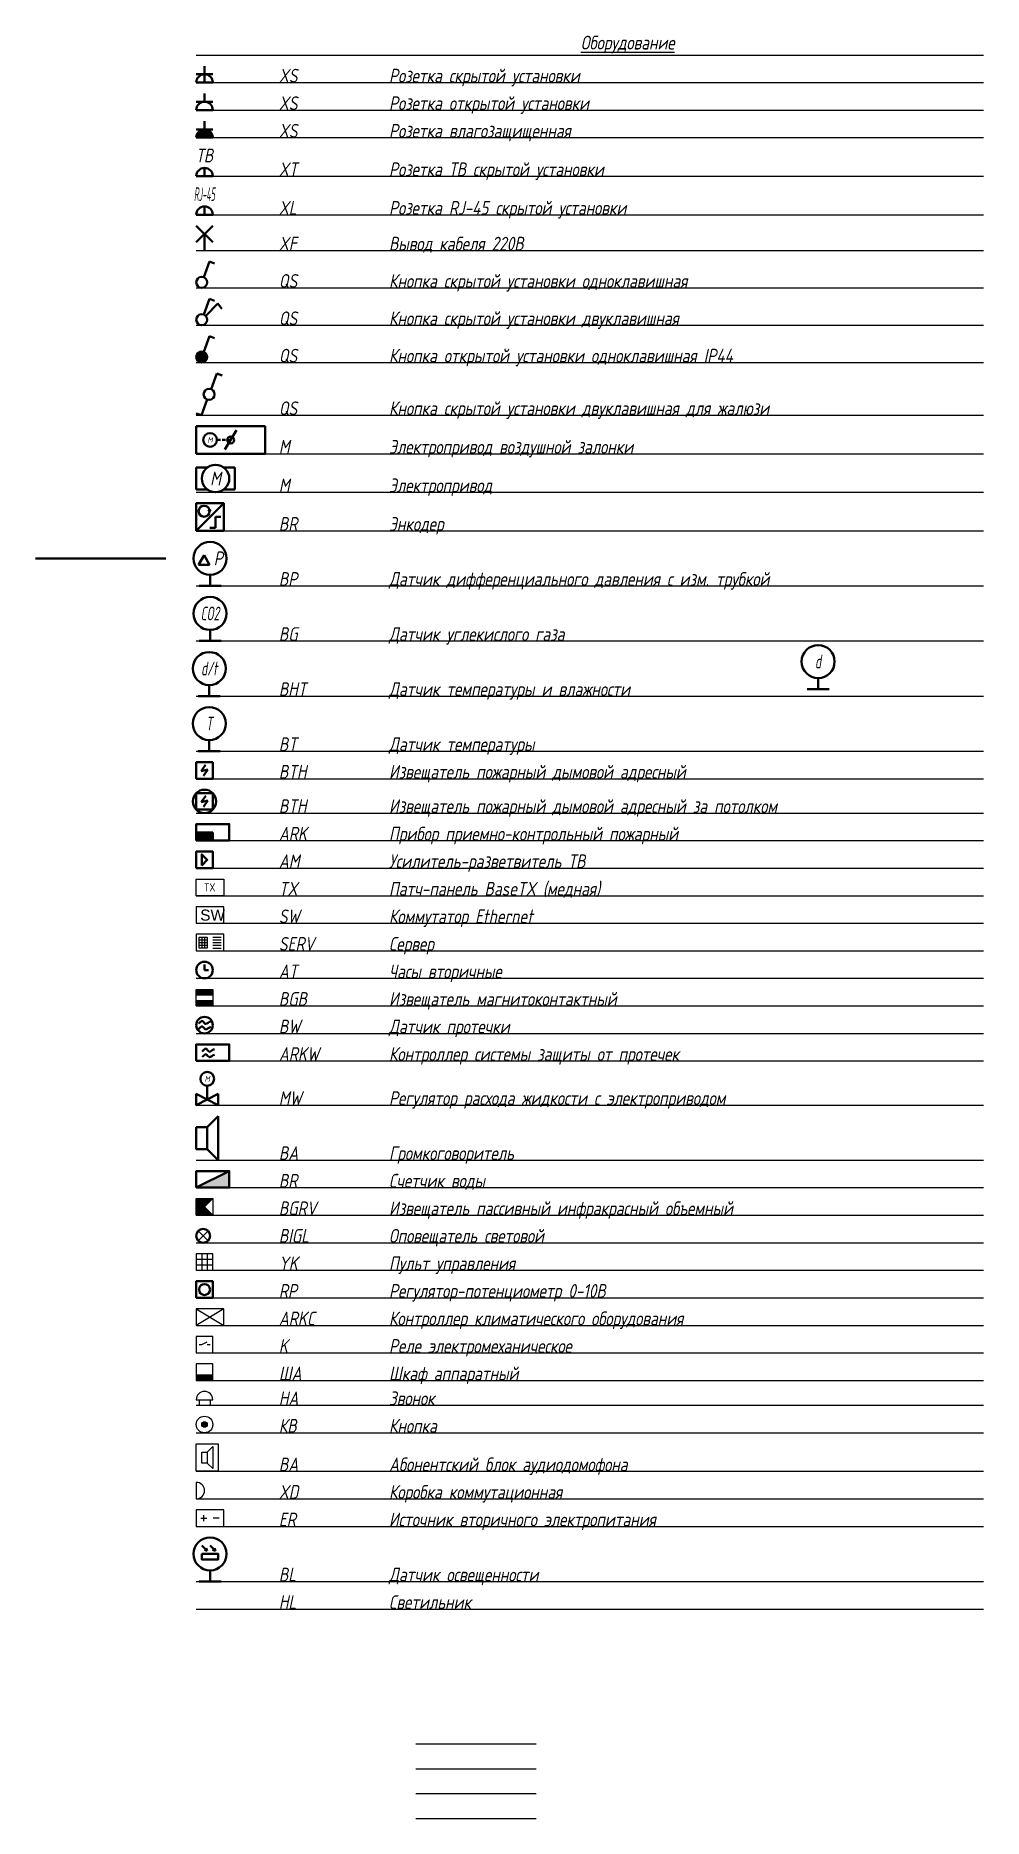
# Model space of a CAD drawing. Header units: millimetres. Extents: x -1048 to 3005, y -1068 to 487.
# Drawn here: x -1048 to -875.9, y -99.5 to 224.1 of the extents above; entities that cross this region are included whole.
import ezdxf
from ezdxf.enums import TextEntityAlignment as Align

# ---------------------------------------------------------------- set-up
doc = ezdxf.new("R2010")
doc.units = ezdxf.units.MM
doc.linetypes.add('DASHED', pattern=[19.05, 12.7, -6.35])
doc.layers.add('noprint', color=2, linetype='Continuous', plot=False)
doc.styles.add('GOST typeA', font='')
doc.styles.get("Standard").update_dxf_attribs({"font": 'arial.ttf'})
doc.styles.add('ГОСТ-ISOCPEUR', font='isocpeui.ttf', dxfattribs={"width": 0.8})
doc.styles.get('GOST typeA').set_extended_font_data('GOST type A')
doc.linetypes.add('24AC', pattern='A,20,-5,["24AC",Standard,S=2.54,R=0,X=-5,Y=-1.27],-5', length=30)
doc.linetypes.add('DC24V_LINE', pattern='A,0.2,-0.08,["=24V",Standard,S=0.1,R=0,X=0,Y=-0.05],-0.47,0.1', length=0.85)
doc.linetypes.add('LAN_LINE', pattern='A,0.2,-0.05,["LAN",Standard,S=0.1,R=0,X=0,Y=-0.05],-0.3,0.1', length=0.65)
doc.linetypes.add('RS_LINE', pattern='A,0.2,-0.05,["RS",Standard,S=0.1,R=0,X=0,Y=-0.05],-0.2,0.1', length=0.55)

msp = doc.modelspace()

# ---------------------------------------------------------------- texts
at = {"layer": 'noprint', "ltscale": 10, "style": 'ГОСТ-ISOCPEUR', "width": 0.8}
msp.add_text('%%UОборудование', height=2.5, dxfattribs=at).set_placement((-940.5, 221.62), align=Align.CENTER)
at = {"layer": 'noprint', "style": 'ГОСТ-ISOCPEUR', "width": 0.8}
for s, p in [('XS', (-1003.84, 215.62)), ('Розетка скрытой установки', (-983.84, 215.62)), ('XS', (-1003.84, 210.62)), ('Розетка открытой установки', (-983.84, 210.62)), ('XS', (-1003.84, 205.62)), ('XT', (-1003.84, 198.62)), ('XL', (-1003.84, 191.62)), ('XF', (-1003.84, 185.12)), ('QS', (-1003.84, 178.35)), ('QS', (-1003.84, 171.57)), ('QS', (-1003.84, 164.79)), ('QS', (-1003.84, 155.24)), ('M', (-1003.84, 148.24)), ('M', (-1003.84, 141.24)), ('BR', (-1003.84, 134.24)), ('BP', (-1003.84, 124.24)), ('BG', (-1003.84, 114.24)), ('BHT', (-1003.84, 104.24)), ('BT', (-1003.84, 94.24)), ('BTH', (-1003.84, 89.24)), ('BTH', (-1003.84, 83)), ('ARK', (-1003.84, 78)), ('AM', (-1003.84, 73)), ('TX', (-1003.84, 68)), ('Патч-панель BaseTX (медная)', (-983.84, 68)), ('SW', (-1003.84, 63)), ('Коммутатор Ethernet', (-983.84, 63)), ('SERV', (-1003.84, 58)), ('Сервер', (-983.84, 58)), ('AT', (-1003.84, 53)), ('Часы вторичные', (-983.84, 53)), ('BGB', (-1003.84, 48)), ('Извещатель магнитоконтактный', (-983.84, 48)), ('BW', (-1003.84, 43)), ('Датчик протечки', (-983.84, 43)), ('ARKW', (-1003.84, 38)), ('MW', (-1003.84, 30)), ('BA', (-1003.84, 20)), ('BR', (-1003.84, 15)), ('BGRV', (-1003.84, 10)), ('Извещатель пассивный инфракрасный объемный', (-983.84, 10)), ('BIGL', (-1003.84, 5)), ('YK', (-1003.84, 0)), ('RP', (-1003.84, -5)), ('ARKC', (-1003.84, -10)), ('K', (-1003.84, -15)), ('Реле электромеханическое', (-983.84, -15)), ('ША', (-1003.84, -20)), ('Шкаф аппаратный', (-983.84, -20)), ('HA', (-1003.84, -24.5)), ('Звонок', (-983.84, -24.5)), ('КВ', (-1003.84, -29.5)), ('Кнопка', (-983.84, -29.5)), ('BA', (-1003.84, -36.5)), ('Абонентский блок аудиодомофона', (-983.84, -36.5)), ('XD', (-1003.84, -41.5)), ('Коробка коммутационная', (-983.84, -41.5)), ('ER', (-1003.84, -46.5)), ('Источник вторичного электропитания', (-983.84, -46.5)), ('BL', (-1003.84, -56.5)), ('HL', (-1003.84, -61.5))]:
    msp.add_text(s, height=2.5, dxfattribs=at).set_placement(p)
at = {"layer": 'noprint', "linetype": 'Continuous', "style": 'ГОСТ-ISOCPEUR', "width": 0.8}
for s, p in [('Розетка влагозащищенная', (-983.84, 205.62)), ('Розетка ТВ скрытой установки', (-983.84, 198.62)), ('Розетка RJ-45 скрытой установки', (-983.84, 191.62)), ('Вывод кабеля 220В', (-983.84, 185.12)), ('Кнопка скрытой установки одноклавишная', (-983.84, 178.35)), ('Кнопка скрытой установки двуклавишная', (-983.84, 171.57)), ('Кнопка открытой установки одноклавишная IP44', (-983.84, 164.79)), ('Кнопка скрытой установки двуклавишная для жалюзи', (-983.84, 155.24)), ('Электропривод воздушной залонки', (-983.84, 148.24)), ('Электропривод', (-983.84, 141.24)), ('Энкодер', (-983.84, 134.24)), ('Датчик дифференциального давления с изм. трубкой', (-983.84, 124.24)), ('Датчик углекислого газа', (-983.84, 114.24)), ('Датчик температуры и влажности', (-983.84, 104.24)), ('Датчик температуры', (-983.84, 94.24)), ('Извещатель пожарный дымовой адресный', (-983.84, 89.24)), ('Извещатель пожарный дымовой адресный за потолком', (-983.84, 83)), ('Прибор приемно-контрольный пожарный', (-983.84, 78)), ('Усилитель-разветвитель ТВ', (-983.84, 73)), ('Контроллер системы защиты от протечек', (-983.84, 38)), ('Регулятор расхода жидкости с электроприводом', (-983.84, 30)), ('Громкоговоритель', (-983.84, 20)), ('Счетчик воды', (-983.84, 15)), ('Оповещатель световой', (-983.84, 5)), ('Пульт управления', (-983.84, 0)), ('Регулятор-потенциометр 0-10В', (-983.84, -5)), ('Контроллер климатического оборудования', (-983.84, -10)), ('Датчик освещенности', (-983.84, -56.5)), ('Светильник', (-983.84, -61.5))]:
    msp.add_text(s, height=2.5, dxfattribs=at).set_placement(p)

# ---------------------------------------------------------------- blocks, each defined once
blk = doc.blocks.new('розетка скрытая трехполюсная')
at = {"color": 0, "lineweight": -2}
for p, q in [((-1.5, 1.5), (1.5, 1.5)), ((-1.5, 0), (1.5, 0)), ((0, 0), (0, 3))]:
    blk.add_line(p, q, dxfattribs=at)
blk.add_arc((0, 0), 1.5, 0, 180, dxfattribs=at)
blk = doc.blocks.new('розетка открытая трехполюсная')
at = {"color": 0, "lineweight": -2}
for p, q in [((-1.5, 1.5), (1.5, 1.5)), ((-1.5, 0), (1.5, 0)), ((0, 1.5), (0, 3))]:
    blk.add_line(p, q, dxfattribs=at)
blk.add_arc((0, 0), 1.5, 0, 180, dxfattribs=at)
blk = doc.blocks.new('розетка скрытая трехполюсная IP54')
at = {"lineweight": -2}
h = blk.add_hatch(color=0, dxfattribs=at)
h.paths.add_polyline_path([(0, 0), (0, 1.5, 0.414214), (-1.5, 0)])
h.paths.add_polyline_path([(1.5, 0, 0.414214), (0, 1.5), (0, 0)])
at = {"color": 0, "lineweight": -2}
for p, q in [((-1.5, 1.5), (1.5, 1.5)), ((-1.5, 0), (1.5, 0)), ((0, 0), (0, 3))]:
    blk.add_line(p, q, dxfattribs=at)
blk.add_arc((0, 0), 1.5, 0, 180, dxfattribs=at)
blk = doc.blocks.new('стац. точка')
at = {"color": 0, "lineweight": -2}
for p, q in [((-1.5, 1.5), (1.5, -1.5)), ((1.5, 1.5), (-1.5, -1.5)), ((0, 0), (0, -3))]:
    blk.add_line(p, q, dxfattribs=at)
blk = doc.blocks.new('кнопка 1')
at = {"color": 0, "lineweight": -2}
for p, q in [((0.35, 0.94), (1.39, 3.78)), ((1.39, 3.78), (2.34, 3.45))]:
    blk.add_line(p, q, dxfattribs=at)
blk.add_circle((0, 0), 1, dxfattribs=at)
blk = doc.blocks.new('кнопка 1 открытая IP44')
at = {"lineweight": -2}
blk.add_hatch(color=0, dxfattribs=at).paths.add_polyline_path([(-1, 0, 1), (1, 0, 1)])
at = {"color": 0, "lineweight": -2}
for p, q in [((0.35, 0.94), (1.39, 3.78)), ((1.39, 3.78), (2.34, 3.45))]:
    blk.add_line(p, q, dxfattribs=at)
blk.add_circle((0, 0), 1, dxfattribs=at)
blk = doc.blocks.new('дроссель d100')
at = {"color": 0, "lineweight": -2}
for p, q in [((0, 0), (0, 100)), ((0, 100), (250, 100)), ((103.4, 14.7), (146.6, 85.3)), ((250, 100), (250, 0)), ((250, 0), (0, 0))]:
    blk.add_line(p, q, dxfattribs=at)
at = {"color": 0, "linetype": 'DASHED', "lineweight": -2}
blk.add_line((75, 50), (125, 50), dxfattribs=at)
at = {"color": 0, "lineweight": -2}
for centre, radius in [((50, 50), 25), ((125, 50), 12.5)]:
    blk.add_circle(centre, radius, dxfattribs=at)
at = {"color": 0, "lineweight": -2, "style": 'ГОСТ-ISOCPEUR', "width": 0.8}
blk.add_text('M', height=20, dxfattribs=at).set_placement((50, 50), align=Align.MIDDLE_CENTER)
blk = doc.blocks.new('электродвигатель')
at = {"color": 0, "lineweight": -2}
for p, q in [((0, 4), (0, 0)), ((0, 4), (2, 4)), ((5, 4), (7, 4)), ((7, 4), (7, 0)), ((0, 0), (2, 0)), ((5, 0), (7, 0))]:
    blk.add_line(p, q, dxfattribs=at)
blk.add_circle((3.5, 2), 2.5, dxfattribs=at)
at = {"color": 0, "lineweight": -2, "style": 'ГОСТ-ISOCPEUR', "width": 0.8}
blk.add_text('M', height=2.5, rotation=360, dxfattribs=at).set_placement((3.5, 2), align=Align.MIDDLE_CENTER)
blk = doc.blocks.new('энкодер')
at = {"color": 0, "lineweight": -2}
for p, q in [((0, 0), (5, 5)), ((2.43, 3.56), (2.2, 3.9)), ((2.43, 3.56), (2.66, 3.9)), ((2.48, 0.56), (3.48, 0.56)), ((3.48, 0.56), (3.48, 2.56)), ((3.48, 2.56), (4.48, 2.56))]:
    blk.add_line(p, q, dxfattribs=at)
blk.add_lwpolyline([(0, 0), (0, 5), (5, 5), (5, 0)], close=True, dxfattribs=at)
blk.add_circle((1.43, 3.56), 1, dxfattribs=at)
blk = doc.blocks.new('кнопка жалюзи')
at = {"color": 0, "lineweight": -2}
for p, q in [((0.35, 0.94), (1.39, 3.78)), ((1.39, 3.78), (2.34, 3.45)), ((-1.39, -3.78), (-0.35, -0.94)), ((-2.34, -3.45), (-1.39, -3.78))]:
    blk.add_line(p, q, dxfattribs=at)
blk.add_circle((0, 0), 1, dxfattribs=at)
blk = doc.blocks.new('датчик CO2')
at = {"color": 0, "lineweight": -2}
for p, q in [((-2, 0), (2, 0)), ((0, 2), (0, 0))]:
    blk.add_line(p, q, dxfattribs=at)
blk.add_circle((0, 5), 3, dxfattribs=at)
at = {"color": 0, "lineweight": -2, "style": 'ГОСТ-ISOCPEUR', "width": 0.6}
blk.add_text('CO2', height=2.5, rotation=360, dxfattribs=at).set_placement((-0.01, 5), align=Align.MIDDLE_CENTER)
blk = doc.blocks.new('датчик температуры')
at = {"color": 0, "lineweight": -2}
for p, q in [((-2, 0), (2, 0)), ((0, 2), (0, 0))]:
    blk.add_line(p, q, dxfattribs=at)
blk.add_circle((0, 5), 3, dxfattribs=at)
at = {"color": 0, "lineweight": -2, "style": 'ГОСТ-ISOCPEUR', "width": 0.6}
blk.add_text('T', height=2.5, rotation=360, dxfattribs=at).set_placement((-0.01, 5), align=Align.MIDDLE_CENTER)
blk = doc.blocks.new('датчик относительной влажности')
at = {"color": 0, "lineweight": -2}
for p, q in [((-2, 0), (2, 0)), ((0, 2), (0, 0))]:
    blk.add_line(p, q, dxfattribs=at)
blk.add_circle((0, 5), 3, dxfattribs=at)
at = {"color": 0, "lineweight": -2, "style": 'ГОСТ-ISOCPEUR', "width": 0.6}
blk.add_text('d', height=2.5, rotation=360, dxfattribs=at).set_placement((-0.01, 5), align=Align.MIDDLE_CENTER)
blk = doc.blocks.new('дымовой')
at = {"color": 0, "lineweight": -2}
for p, q in [((-1.3, 2.5), (-2.11, 1.35)), ((-2.11, 1.35), (-0.89, 1.65)), ((-0.89, 1.65), (-1.71, 0.5))]:
    blk.add_line(p, q, dxfattribs=at)
blk.add_lwpolyline([(-3, 0), (-3, 3), (0, 3), (0, 0)], close=True, dxfattribs=at)
blk = doc.blocks.new('ППК')
at = {"lineweight": -2}
blk.add_hatch(color=0, dxfattribs=at).paths.add_polyline_path([(-3, 0), (-3, 1.5), (-6, 1.5), (-6, 0)])
at = {"color": 0, "lineweight": -2}
for p in [(-6, 1.5), (-3, 0)]:
    blk.add_line(p, (-3, 1.5), dxfattribs=at)
blk.add_lwpolyline([(-6, 0), (-6, 3), (0, 3), (0, 0)], close=True, dxfattribs=at)
blk = doc.blocks.new('краб ТВ')
at = {"color": 0, "lineweight": -2}
blk.add_lwpolyline([(0, 0), (0, 3), (3, 3), (3, 0)], close=True, dxfattribs=at)
blk.add_lwpolyline([(1, 0.5), (1, 2.5), (2, 1.5), (1, 0.5)], dxfattribs=at)
blk = doc.blocks.new('панель медная')
at = {"color": 0}
blk.add_lwpolyline([(0, 3), (5, 3), (5, 0), (0, 0)], close=True, dxfattribs=at)
at = {"color": 0, "style": 'GOST typeA'}
blk.add_text('TX', height=1.5, dxfattribs=at).set_placement((1.43, 0.76))
blk = doc.blocks.new('контроллер протечек')
at = {"color": 0, "lineweight": -2}
blk.add_lwpolyline([(0, 0), (0, 3), (6, 3), (6, 0)], close=True, dxfattribs=at)
at = {"color": 0, "lineweight": -2, "start_tangent": (0.745789, 0.666182), "end_tangent": (0.976749, -0.214388)}
for points in [[(1.1, 1.73), (1.77, 2.23), (2.38, 1.68), (3.32, 2.1)], [(1.1, 0.73), (1.77, 1.23), (2.38, 0.68), (3.32, 1.1)]]:
    blk.add_spline(points, degree=3, dxfattribs=at)
blk = doc.blocks.new('громкоговоритель')
at = {"color": 0, "lineweight": -2}
for p, q in [((2, 2), (4, 4)), ((4, 4), (4, -4)), ((0, -2), (0, 2)), ((0, 2), (2, 2)), ((2, 2), (2, -2)), ((2, -2), (0, -2)), ((2, -2), (4, -4))]:
    blk.add_line(p, q, dxfattribs=at)
blk = doc.blocks.new('счетчик воды')
at = {"lineweight": -2}
blk.add_hatch(color=0, dxfattribs=at).paths.add_polyline_path([(6, 0), (6, 3), (0, 0)])
at = {"color": 0, "lineweight": -2}
blk.add_line((0, 0), (6, 3), dxfattribs=at)
blk.add_lwpolyline([(0, 0), (0, 3), (6, 3), (6, 0)], close=True, dxfattribs=at)
blk = doc.blocks.new('Охранный датчик')
at = {"lineweight": -2}
blk.add_hatch(color=0, dxfattribs=at).paths.add_polyline_path([(1.5, 1.5), (3, 3), (0, 3), (0, 0), (3, 0)])
at = {"color": 0, "lineweight": -2}
for p, q in [((3, 3), (1.5, 1.5)), ((1.5, 1.5), (3, 0))]:
    blk.add_line(p, q, dxfattribs=at)
blk.add_lwpolyline([(3, 0), (0, 0), (0, 3), (3, 3)], close=True, dxfattribs=at)
blk = doc.blocks.new('клавиатура ОС')
at = {"color": 0}
for p, q in [((0, 2), (3, 2)), ((0, 1), (3, 1)), ((1, 3), (1, 0)), ((2, 3), (2, 0))]:
    blk.add_line(p, q, dxfattribs=at)
blk.add_lwpolyline([(0, 0), (3, 0), (3, 3), (0, 3)], close=True, dxfattribs=at)
blk = doc.blocks.new('регулятор')
at = {"color": 0, "lineweight": -2}
blk.add_lwpolyline([(-1.5, -1.5), (-1.5, 1.5), (1.5, 1.5), (1.5, -1.5)], close=True, dxfattribs=at)
blk.add_circle((0, 0), 1, dxfattribs=at)
blk = doc.blocks.new('маршрутизатор INET')
at = {"color": 0}
for p, q in [((0, 3), (5, 0)), ((5, 3), (0, 0))]:
    blk.add_line(p, q, dxfattribs=at)
blk.add_lwpolyline([(0, 0), (5, 0), (5, 3), (0, 3)], close=True, dxfattribs=at)
blk = doc.blocks.new('кнопка 2')
at = {"color": 0, "lineweight": -2}
for p, q in [((0.35, 0.94), (1.39, 3.78)), ((1.39, 3.78), (2.34, 3.45)), ((0.71, 0.71), (2.93, 2.93)), ((2.93, 2.93), (3.66, 2))]:
    blk.add_line(p, q, dxfattribs=at)
blk.add_circle((0, 0), 1, dxfattribs=at)
blk = doc.blocks.new('датчик давления')
at = {"color": 0, "lineweight": -2}
for p, q in [((-1.09, 5.56), (-2.09, 3.83)), ((-2.09, 3.83), (-0.09, 3.83)), ((-0.09, 3.83), (-1.09, 5.56)), ((-2, 0), (2, 0)), ((0, 2), (0, 0))]:
    blk.add_line(p, q, dxfattribs=at)
blk.add_circle((0, 5), 3, dxfattribs=at)
at = {"color": 0, "lineweight": -2, "style": 'ГОСТ-ISOCPEUR', "width": 0.8}
blk.add_text('P', height=2.5, rotation=360, dxfattribs=at).set_placement((1.5, 5), align=Align.MIDDLE_CENTER)
blk = doc.blocks.new('коммутатор')
blk.add_lwpolyline([(0, 0), (5, 0), (5, 3), (0, 3)], close=True)
blk.add_text('SW', height=2).set_placement((0.72, 0.48))
blk = doc.blocks.new('сервер')
for p, q in [((0.5, 2.5), (2, 2.5)), ((0.5, 0.5), (0.5, 2.5)), ((0.5, 2), (2, 2)), ((0.5, 1.5), (2, 1.5)), ((0.5, 1), (2, 1)), ((2, 0.5), (0.5, 0.5)), ((1, 2.5), (1, 0.5)), ((1.5, 2.5), (1.5, 0.5)), ((2, 2.5), (2, 0.5)), ((3, 2.5), (4.5, 2.5)), ((3, 2), (4.5, 2)), ((3, 1.5), (4.5, 1.5)), ((3, 1), (4.5, 1)), ((3, 0.5), (4.5, 0.5))]:
    blk.add_line(p, q)
blk.add_lwpolyline([(0, 0), (5, 0), (5, 3), (0, 3)], close=True)
blk = doc.blocks.new('часы')
at = {"color": 0, "lineweight": -2}
for q in [(9893.5, 982.52), (9894.25, 981.52)]:
    blk.add_line((9893.5, 981.52), q, dxfattribs=at)
blk.add_circle((9893.5, 981.52), 1.5, dxfattribs=at)
blk = doc.blocks.new('Геркон2')
for points in [[(3, 3), (0, 3), (0, 2), (3, 2)], [(3, 1), (0, 1), (0, 0), (3, 0)]]:
    blk.add_hatch(color=256).paths.add_polyline_path(points)
at = {"color": 0}
for p, q in [((0, 0), (0, 3)), ((0, 3), (3, 3)), ((0, 2), (3, 2)), ((0, 1), (3, 1)), ((3, 0), (0, 0)), ((3, 3), (3, 0))]:
    blk.add_line(p, q, dxfattribs=at)
blk = doc.blocks.new('датчик протечки')
at = {"color": 0, "lineweight": -2}
blk.add_circle((0, 0), 1.5, dxfattribs=at)
at = {"color": 0, "lineweight": -2, "start_tangent": (0.745789, 0.666182), "end_tangent": (0.976749, -0.214388)}
for points in [[(-1.08, 0.27), (-0.41, 0.76), (0.2, 0.22), (1.14, 0.64)], [(-1.08, -0.73), (-0.41, -0.24), (0.2, -0.78), (1.14, -0.36)]]:
    blk.add_spline(points, degree=3, dxfattribs=at)
blk = doc.blocks.new('вентиль с электроприводом')
at = {"color": 0, "linetype": 'DASHED', "lineweight": -2}
blk.add_line((0, 2.5), (0, 0), dxfattribs=at)
at = {"color": 0, "lineweight": -2}
for points in [[(-2, 1), (-2, -1), (0, 0), (-2, 1)], [(2, 1), (2, -1), (0, 0), (2, 1)]]:
    blk.add_lwpolyline(points, dxfattribs=at)
blk.add_circle((0, 3.75), 1.25, dxfattribs=at)
at = {"color": 0, "lineweight": -2, "style": 'ГОСТ-ISOCPEUR', "width": 0.8}
blk.add_text('M', height=1, rotation=360, dxfattribs=at).set_placement((0, 3.75), align=Align.MIDDLE_CENTER)
blk = doc.blocks.new('реле контроля напряжения')
at = {"color": 0, "ltscale": 100}
for p, q in [((0.5, 1.5), (1, 1.5)), ((1, 1.5), (2, 2)), ((2, 1.5), (2.5, 1.5))]:
    blk.add_line(p, q, dxfattribs=at)
blk.add_lwpolyline([(0, 0), (3, 0), (3, 3), (0, 3)], close=True, dxfattribs=at)
blk = doc.blocks.new('шкаф')
blk.add_hatch(color=256).paths.add_polyline_path([(3, 0), (3, 1), (0, 1), (0, 0)])
blk.add_line((0, 1), (3, 1))
blk.add_lwpolyline([(0, 0), (3, 0), (3, 3), (0, 3)], close=True)
blk = doc.blocks.new('звонок')
at = {"color": 0, "lineweight": -2}
for p, q in [((-1.5, 0), (1.5, 0)), ((-1, 0), (-1, -1)), ((1, 0), (1, -1))]:
    blk.add_line(p, q, dxfattribs=at)
blk.add_arc((0, 0), 1.5, 0, 180, dxfattribs=at)
blk = doc.blocks.new('тревожная кнопка')
at = {"lineweight": -2}
h = blk.add_hatch(color=0, dxfattribs=at)
h.dxf.hatch_style = 1
edge = h.paths.add_edge_path()
edge.add_arc((0, 0), 0.5, 0, 360)
at = {"color": 0, "lineweight": -2}
for radius in [1.5, 0.5]:
    blk.add_circle((0, 0), radius, dxfattribs=at)
blk = doc.blocks.new('аудиодомофон')
at = {"color": 0, "lineweight": -2}
for p, q in [((1, 1.5), (1, 3.5)), ((1, 3.5), (2, 3.5)), ((2, 3.5), (3, 4.5)), ((2, 3.5), (2, 1.5)), ((3, 4.5), (3, 0.5)), ((2, 1.5), (1, 1.5)), ((2, 1.5), (3, 0.5))]:
    blk.add_line(p, q, dxfattribs=at)
blk.add_lwpolyline([(0, 0), (0, 5), (4, 5), (4, 0)], close=True, dxfattribs=at)
blk = doc.blocks.new('коробка коммутационная')
at = {"color": 0, "lineweight": -2}
blk.add_line((0, 3), (0, 0), dxfattribs=at)
blk.add_arc((0, 1.5), 1.5, 270, 90, dxfattribs=at)
blk = doc.blocks.new('ИП')
at = {"color": 0}
for p, q in [((0.86, 1.5), (1.91, 1.5)), ((1.38, 0.97), (1.38, 2.03)), ((4.14, 1.5), (3.09, 1.5))]:
    blk.add_line(p, q, dxfattribs=at)
blk.add_lwpolyline([(0, 0), (5, 0), (5, 3), (0, 3)], close=True, dxfattribs=at)
blk = doc.blocks.new('розетка ТВ')
at = {"color": 0, "lineweight": -2}
for p, q in [((-1.5, 0), (1.5, 0)), ((0, 0), (0, 1.5))]:
    blk.add_line(p, q, dxfattribs=at)
blk.add_arc((0, 0), 1.5, 0, 180, dxfattribs=at)
at = {"color": 0, "lineweight": -2, "style": 'ГОСТ-ISOCPEUR', "width": 0.8}
blk.add_text('ТВ', height=2.5, dxfattribs=at).set_placement((0, 2.5), align=Align.CENTER)
blk = doc.blocks.new('розетка RJ-45')
at = {"color": 0, "lineweight": -2}
for p, q in [((-1.5, 0), (1.5, 0)), ((0, 0), (0, 1.5))]:
    blk.add_line(p, q, dxfattribs=at)
blk.add_arc((0, 0), 1.5, 0, 180, dxfattribs=at)
at = {"color": 0, "lineweight": -2, "style": 'ГОСТ-ISOCPEUR', "width": 0.4}
blk.add_text('RJ-45', height=2.5, dxfattribs=at).set_placement((0, 2.5), align=Align.CENTER)
blk = doc.blocks.new('фотоэлемент')
at = {"color": 0, "lineweight": -2}
for p, q in [((-1.48, 6.52), (-0.51, 5.55)), ((0.02, 6.52), (0.99, 5.55)), ((-0.51, 5.55), (-1.02, 5.74)), ((-0.51, 5.55), (-0.7, 6.06)), ((0.99, 5.55), (0.48, 5.74)), ((0.99, 5.55), (0.8, 6.06)), ((-2, 0), (2, 0)), ((0, 2), (0, 0))]:
    blk.add_line(p, q, dxfattribs=at)
blk.add_lwpolyline([(-1.5, 5), (1.5, 5), (1.5, 4), (-1.5, 4)], close=True, dxfattribs=at)
blk.add_circle((0, 5), 3, dxfattribs=at)
blk = doc.blocks.new('датчик температуры и влажности')
at = {"color": 0, "lineweight": -2}
for p, q in [((-2, 0), (2, 0)), ((0, 2), (0, 0))]:
    blk.add_line(p, q, dxfattribs=at)
blk.add_circle((0, 5), 3, dxfattribs=at)
at = {"color": 0, "lineweight": -2, "style": 'ГОСТ-ISOCPEUR', "width": 0.6}
blk.add_text('d/t', height=2.5, rotation=360, dxfattribs=at).set_placement((-0.01, 5), align=Align.MIDDLE_CENTER)

# ---------------------------------------------------------------- linework, layer by layer
at = {"layer": 'noprint'}
for p, q in [((-1018.84, 220.62), (-875.93, 220.62)), ((-1018.84, 215.62), (-875.93, 215.62)), ((-1018.84, 210.62), (-875.93, 210.62)), ((-1018.84, 205.62), (-875.93, 205.62)), ((-1018.84, 198.62), (-875.93, 198.62)), ((-1018.84, 191.62), (-875.93, 191.62)), ((-1018.84, 185.12), (-875.93, 185.12)), ((-1018.84, 178.35), (-875.93, 178.35)), ((-1018.84, 171.57), (-875.93, 171.57)), ((-1018.84, 164.79), (-875.93, 164.79)), ((-1018.84, 155.24), (-875.93, 155.24)), ((-1018.84, 148.24), (-875.93, 148.24)), ((-1018.84, 141.24), (-875.93, 141.24)), ((-1018.84, 134.24), (-875.93, 134.24)), ((-1018.84, 124.24), (-875.93, 124.24)), ((-1018.84, 114.24), (-875.93, 114.24)), ((-1018.84, 104.24), (-875.93, 104.24)), ((-1018.84, 94.24), (-875.93, 94.24)), ((-1018.84, 89.24), (-875.93, 89.24)), ((-1018.84, 83), (-875.93, 83)), ((-1018.84, 78), (-875.93, 78)), ((-1018.84, 73), (-875.93, 73)), ((-1018.84, 68), (-875.93, 68)), ((-1018.84, 63), (-875.93, 63)), ((-1018.84, 58), (-875.93, 58)), ((-1018.84, 53), (-875.93, 53)), ((-1018.84, 48), (-875.93, 48)), ((-1018.84, 43), (-875.93, 43)), ((-1018.84, 38), (-875.93, 38)), ((-1018.84, 30), (-875.93, 30)), ((-1018.84, 20), (-875.93, 20)), ((-1018.84, 15), (-875.93, 15)), ((-1018.84, 10), (-875.93, 10)), ((-1016.7, 5.37), (-1018.47, 7.13)), ((-1018.47, 5.37), (-1016.7, 7.13)), ((-1018.84, 5), (-875.93, 5)), ((-1018.84, 0), (-875.93, 0)), ((-1018.84, -5), (-875.93, -5)), ((-1018.84, -10), (-875.93, -10)), ((-1018.84, -15), (-875.93, -15)), ((-1018.84, -20), (-875.93, -20)), ((-1018.84, -24.5), (-875.93, -24.5)), ((-1018.84, -29.5), (-875.93, -29.5)), ((-1018.84, -36.5), (-875.93, -36.5)), ((-1018.84, -41.5), (-875.93, -41.5)), ((-1018.84, -46.5), (-875.93, -46.5)), ((-1018.84, -56.5), (-875.93, -56.5)), ((-1018.84, -61.5), (-875.93, -61.5))]:
    msp.add_line(p, q, dxfattribs=at)
at = {"layer": 'noprint', "linetype": 'DASHED', "lineweight": 40, "ltscale": 10}
msp.add_line((-1024.34, 129.24), (-1048, 129.24), dxfattribs=at)
at = {"layer": 'noprint', "linetype": 'DC24V_LINE', "ltscale": 8}
msp.add_line((-979, -86), (-957.14, -86), dxfattribs=at)
at = {"layer": 'noprint', "linetype": 'RS_LINE', "ltscale": 8}
msp.add_line((-979, -90.5), (-957.14, -90.5), dxfattribs=at)
at = {"layer": 'noprint', "linetype": 'LAN_LINE', "ltscale": 8}
msp.add_line((-979, -95), (-957.14, -95), dxfattribs=at)
at = {"layer": 'noprint', "linetype": '24AC', "ltscale": 0.2}
msp.add_line((-979, -99.5), (-957.14, -99.5), dxfattribs=at)
at = {"layer": 'noprint', "lineweight": 40}
for centre, radius in [((-1017.34, 85.12), 2.12), ((-1017.59, 6.25), 1.25)]:
    msp.add_circle(centre, radius, dxfattribs=at)

# ---------------------------------------------------------------- block references
for name, p in [('розетка скрытая трехполюсная', (-1017.34, 215.62)), ('розетка открытая трехполюсная', (-1017.34, 210.62)), ('розетка скрытая трехполюсная IP54', (-1017.34, 205.62)), ('розетка ТВ', (-1017.34, 198.62)), ('розетка RJ-45', (-1017.34, 191.62)), ('стац. точка', (-1017.34, 188.12)), ('кнопка 1', (-1017.84, 179.35)), ('кнопка 2', (-1017.84, 172.57)), ('кнопка 1 открытая IP44', (-1017.84, 165.79)), ('кнопка жалюзи', (-1016.5, 159.01)), ('электродвигатель', (-1018.84, 141.74)), ('энкодер', (-1018.84, 134.24)), ('датчик давления', (-1016.34, 124.24)), ('датчик CO2', (-1016.34, 114.24)), ('датчик относительной влажности', (-905.93, 105.5)), ('датчик температуры и влажности', (-1016.47, 104.24)), ('датчик температуры', (-1016.47, 94.24)), ('дымовой', (-1015.84, 89.24)), ('дымовой', (-1015.83, 83.62)), ('ППК', (-1012.84, 78)), ('краб ТВ', (-1018.84, 73)), ('панель медная', (-1018.84, 68)), ('часы', (-10910.84, -927.02)), ('датчик протечки', (-1017.34, 44.5)), ('контроллер протечек', (-1018.84, 38)), ('вентиль с электроприводом', (-1016.84, 31)), ('громкоговоритель', (-1018.84, 24)), ('счетчик воды', (-1018.84, 15)), ('регулятор', (-1017.34, -3.5)), ('фотоэлемент', (-1016.34, -56.5))]:
    msp.add_blockref(name, p, dxfattribs=at)
at = {"layer": 'noprint', "lineweight": 40, "xscale": 0.05, "yscale": 0.05, "zscale": 0.05}
msp.add_blockref('дроссель d100', (-1018.84, 148.24), dxfattribs=at)
at = {"layer": 'noprint', "color": 0}
for name, p in [('коммутатор', (-1018.84, 63)), ('сервер', (-1018.84, 58))]:
    msp.add_blockref(name, p, dxfattribs=at)
at = {"layer": 'noprint'}
for name, p in [('Геркон2', (-1018.84, 48)), ('Охранный датчик', (-1018.84, 10)), ('Охранный датчик', (-1018.84, 10)), ('клавиатура ОС', (-1018.84, 0)), ('маршрутизатор INET', (-1018.84, -10)), ('реле контроля напряжения', (-1018.84, -15)), ('шкаф', (-1018.84, -20)), ('звонок', (-1017.34, -23.5)), ('тревожная кнопка', (-1017.34, -28)), ('аудиодомофон', (-1018.84, -36.5)), ('коробка коммутационная', (-1018.84, -41.5)), ('ИП', (-1018.84, -46.5))]:
    msp.add_blockref(name, p, dxfattribs=at)

msp.set_redraw_order([(e.dxf.handle, doc.entitydb.next_handle()) for e in msp.query("TEXT MTEXT ATTDEF DIMENSION ARC_DIMENSION")])  # texts and dimensions are drawn at this point

doc.saveas('drawing.dxf')
